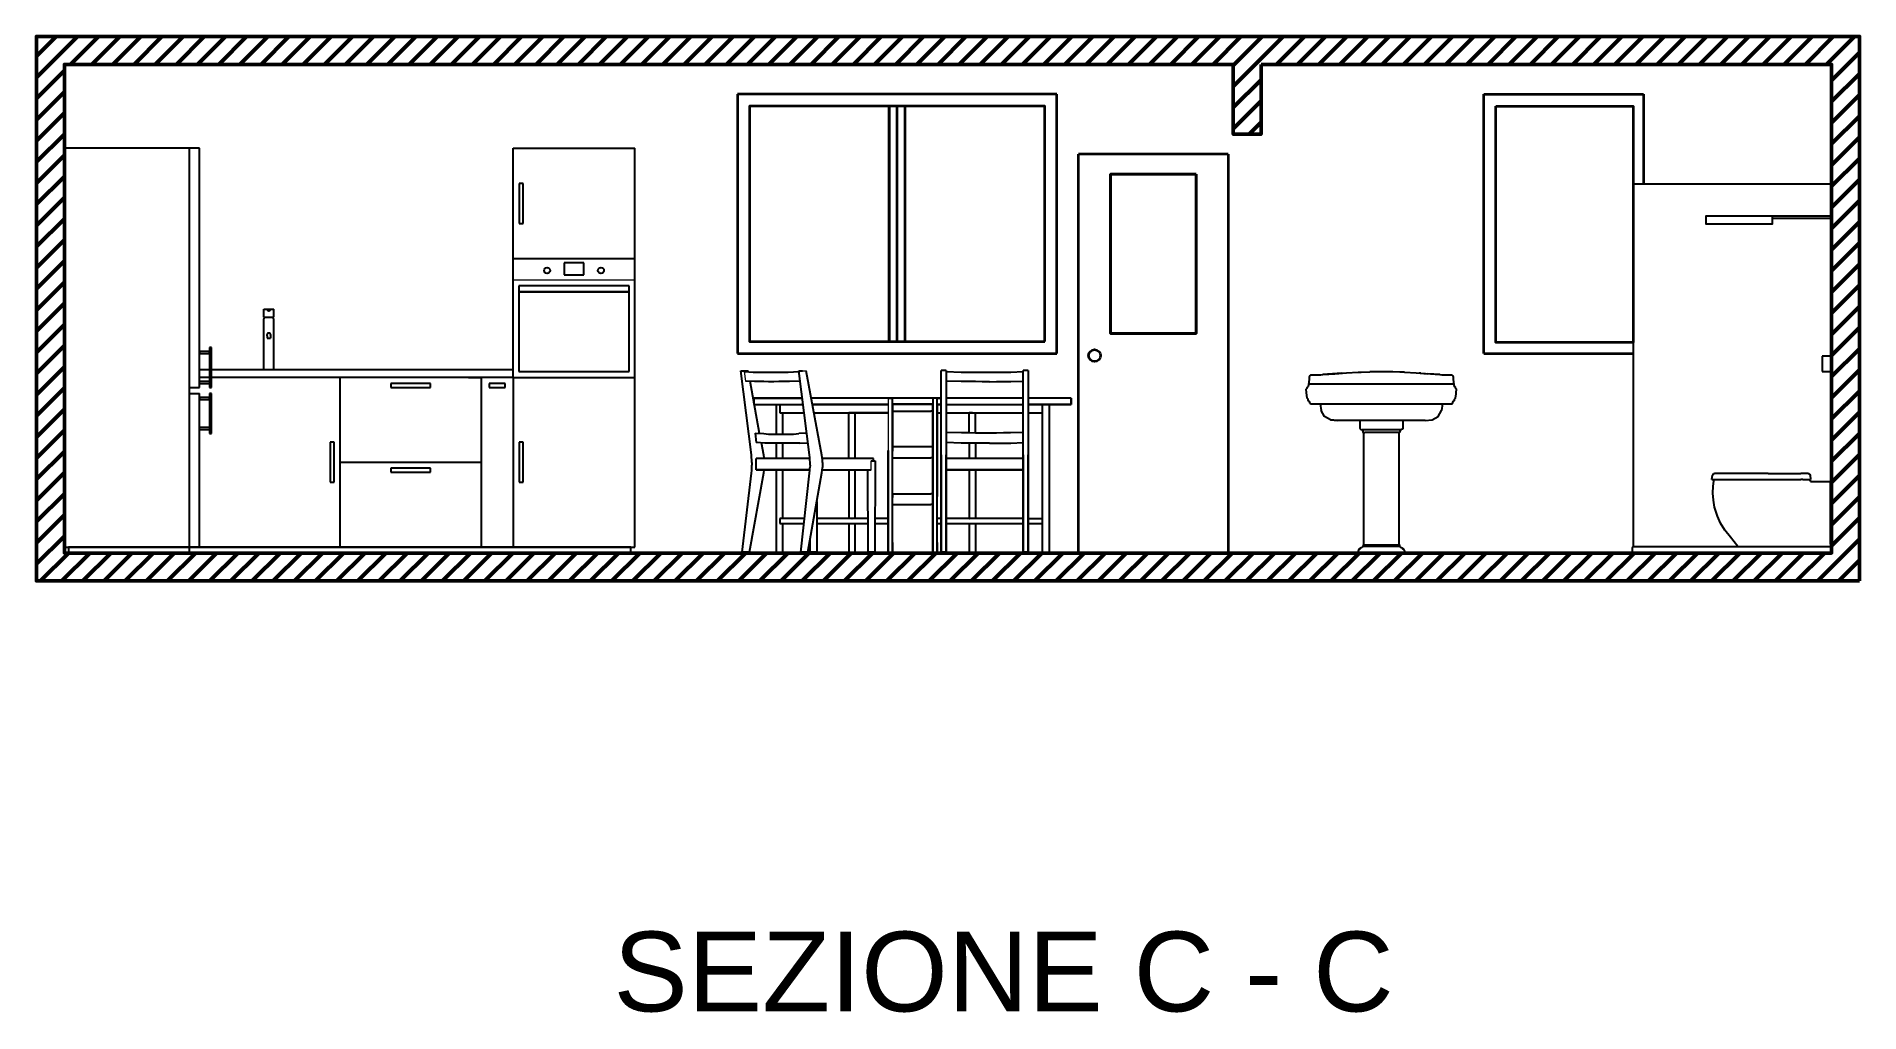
# Model space of a CAD drawing. Header units: metres. Extents: x -165 to 9389, y -108 to -28.
# Drawn here: x -4.21 to 4.93, y -98.34 to -93.45 of the extents above; entities that cross this region are included whole.
import ezdxf

# ---------------------------------------------------------------- set-up
doc = ezdxf.new("R2010")
doc.units = ezdxf.units.M
doc.header["$LTSCALE"] = 5
doc.header["$MEASUREMENT"] = 0
doc.linetypes.add('ACAD_ISO02W100', pattern=[15, 12, -3])
for name, color, linetype, lineweight in [('1. linee finestre', 6, 'Continuous', 18), ('1.Linee sezione', 3, 'Continuous', 50), ('3. Linee normali', 7, 'Continuous', 35), ('3. Linee normali @ 1', 7, 'Continuous', 35), ('4. Linee nascoste', 2, 'ACAD_ISO02W100', 25)]:
    doc.layers.add(name, color=color, linetype=linetype, lineweight=lineweight)
doc.layers.add('A-ANNO-TEXT', color=3, linetype='Continuous')
doc.layers.add('MOBILI', color=1, linetype='Continuous')
doc.styles.add('ARIAL', font='arial.ttf')

msp = doc.modelspace()

# ---------------------------------------------------------------- texts
at = {"layer": 'A-ANNO-TEXT', "insert": (-1.3181, -97.934), "char_height": 0.4, "attachment_point": 1, "style": 'ARIAL'}
msp.add_mtext_dynamic_manual_height_columns('SEZIONE C - C', width=5404.458978, gutter_width=1.2601, heights=[0], dxfattribs=at)

# ---------------------------------------------------------------- blocks, each defined once
blk = doc.blocks.new('lavabosez')
at = {"layer": 'MOBILI'}
for p, q in [((0.2466, 0.8471), (-0.4812, 0.8471)), ((-0.3148, 0.9015), (-0.4107, 0.8945)), ((-0.2335, 0.906), (-0.2181, 0.9066)), ((-0.1173, 0.9084), (-0.1173, 0.9084)), ((0.0805, 0.9015), (0.0729, 0.9019)), ((0.0805, 0.9015), (0.1761, 0.8945)), ((0.2438, 0.8471), (0.241, 0.8471)), ((-0.402, 0.6853), (-0.4189, 0.7144)), ((0.1369, 0.6682), (0.1369, 0.6682)), ((-0.2053, 0.0399), (-0.2053, 0.6039))]:
    blk.add_line(p, q, dxfattribs=at)
for points in [[(-0.4892, 0.7763), (-0.4892, 0.7763), (-0.4931, 0.8046), (-0.4941, 0.821), (-0.4893, 0.8266), (-0.4882, 0.832), (-0.4828, 0.8369)], [(-0.4828, 0.8369), (-0.4798, 0.8556), (-0.478, 0.8734), (-0.4776, 0.8777), (-0.4774, 0.8794), (-0.4771, 0.8814), (-0.4769, 0.8831)], [(-0.4769, 0.8831), (-0.4769, 0.8831), (-0.4747, 0.8908), (-0.4703, 0.8936), (-0.4306, 0.8938), (-0.4206, 0.8941), (-0.4107, 0.8945)], [(-0.4107, 0.8945), (-0.4107, 0.8945), (-0.3497, 0.8989), (-0.2916, 0.9031), (-0.2335, 0.906)], [(-0.3148, 0.9015), (-0.3148, 0.9015), (-0.2916, 0.9031)], [(-0.2181, 0.9066), (-0.2181, 0.9066), (-0.1754, 0.9078)], [(-0.2181, 0.9066), (-0.2181, 0.9066), (-0.2181, 0.9066)], [(-0.0011, 0.906), (-0.0166, 0.9066), (-0.0253, 0.9068), (-0.0592, 0.9078), (-0.1173, 0.9084), (-0.1754, 0.9078)], [(-0.1173, 0.9084), (-0.1187, 0.9084), (-0.1206, 0.9083)], [(-0.1187, 0.9084), (-0.1187, 0.9084), (-0.1187, 0.9084)], [(-0.0166, 0.9066), (-0.0166, 0.9066), (-0.0166, 0.9066)], [(-0.0011, 0.906), (-0.0011, 0.906), (0.057, 0.9031), (0.1151, 0.8989)], [(0.1761, 0.8945), (0.1761, 0.8945), (0.1151, 0.8989), (0.1151, 0.8989)], [(0.1761, 0.8945), (0.186, 0.8941), (0.196, 0.8938), (0.2357, 0.8936), (0.2401, 0.8908), (0.2423, 0.8831)], [(0.2423, 0.8831), (0.2423, 0.8831), (0.2425, 0.8814), (0.2428, 0.8794), (0.2431, 0.8777), (0.2434, 0.8734), (0.2452, 0.8556), (0.2482, 0.8369)], [(0.2546, 0.7763), (0.2579, 0.7981), (0.2582, 0.8024), (0.2595, 0.821), (0.2547, 0.8266), (0.2537, 0.832), (0.2482, 0.8369)], [(-0.4736, 0.7503), (-0.4755, 0.7546), (-0.478, 0.7604), (-0.4834, 0.7654), (-0.4844, 0.7707), (-0.4892, 0.7763)], [(-0.4736, 0.7503), (-0.4736, 0.7503), (-0.4694, 0.7487), (-0.4677, 0.7487), (-0.4634, 0.7487), (-0.3758, 0.7487), (-0.2878, 0.7487), (-0.2022, 0.7487), (-0.1152, 0.7487), (-0.0308, 0.7487), (0.0535, 0.7487), (0.1435, 0.7487), (0.2289, 0.7487), (0.2331, 0.7487), (0.2348, 0.7487), (0.239, 0.7503), (0.2409, 0.7546)], [(-0.4234, 0.7487), (-0.4189, 0.7144), (-0.4189, 0.7144)], [(0.1888, 0.7487), (0.1843, 0.7144), (0.1842, 0.7144)], [(0.2409, 0.7546), (0.2434, 0.7604), (0.2488, 0.7654), (0.2498, 0.7707), (0.2546, 0.7763), (0.2546, 0.7763)], [(-0.0665, 0.6638), (-0.1173, 0.6638), (-0.1713, 0.6638), (-0.2232, 0.6638), (-0.2739, 0.6638), (-0.323, 0.6638), (-0.3366, 0.6638), (-0.3715, 0.6682), (-0.402, 0.6853), (-0.4189, 0.7144)], [(-0.3715, 0.6682), (-0.402, 0.6853), (-0.402, 0.6853)], [(-0.3715, 0.6682), (-0.3715, 0.6682), (-0.3367, 0.6638), (-0.3366, 0.6638)], [(-0.2248, 0.6638), (-0.2249, 0.6239), (-0.2226, 0.6202), (-0.2139, 0.6172)], [(-0.0098, 0.6638), (-0.0097, 0.6239), (-0.012, 0.6202), (-0.0207, 0.6172), (-0.0209, 0.6172), (-0.0224, 0.6172), (-0.0267, 0.6172), (-0.0443, 0.6172), (-0.062, 0.6172), (-0.0866, 0.6172), (-0.1173, 0.6172), (-0.1479, 0.6172), (-0.1726, 0.6172), (-0.1902, 0.6172), (-0.2079, 0.6172), (-0.2122, 0.6172), (-0.2137, 0.6172), (-0.2139, 0.6172), (-0.2102, 0.6093), (-0.2095, 0.6054), (-0.2053, 0.6039), (-0.2051, 0.6039), (-0.2038, 0.6039), (-0.1999, 0.6039)], [(0.102, 0.6638), (0.088, 0.6638), (0.04, 0.6638), (-0.0156, 0.6638), (-0.0665, 0.6638)], [(0.102, 0.6638), (0.1021, 0.6638), (0.1369, 0.6682), (0.1674, 0.6853), (0.1843, 0.7144)], [(0.102, 0.6638), (0.102, 0.6638), (0.1369, 0.6682)], [(-0.0293, 0.6039), (-0.0295, 0.6039), (-0.0308, 0.6039), (-0.0347, 0.6039), (-0.0508, 0.6039), (-0.0894, 0.6039), (-0.1173, 0.6039), (-0.1452, 0.6039), (-0.1838, 0.6039), (-0.1999, 0.6039)], [(-0.0207, 0.6172), (-0.0244, 0.6093), (-0.0251, 0.6054), (-0.0293, 0.6039), (-0.0293, 0.0399)], [(-0.2101, 0.0324), (-0.2103, 0.0324), (-0.2182, 0.0253), (-0.2243, 0.0221), (-0.2249, 0.02), (-0.2296, 0.0188), (-0.2342, 0.01), (-0.2346, 0), (-0.2326, 0), (-0.2274, 0), (-0.2059, 0), (-0.1479, 0), (-0.0876, 0), (-0.0286, 0), (-0.0072, 0), (-0.0019, 0)], [(-0.0243, 0.0324), (-0.0254, 0.0388), (-0.0293, 0.0399), (-0.0295, 0.0399), (-0.0308, 0.0399), (-0.0347, 0.0399), (-0.0508, 0.0399), (-0.0894, 0.0399), (-0.1173, 0.0399), (-0.1452, 0.0399), (-0.1838, 0.0399), (-0.1999, 0.0399), (-0.2038, 0.0399), (-0.2051, 0.0399), (-0.2053, 0.0399), (-0.2092, 0.0388), (-0.2103, 0.0324)], [(-0.0245, 0.0324), (-0.0259, 0.0324), (-0.0301, 0.0324), (-0.0471, 0.0324), (-0.0641, 0.0324), (-0.0878, 0.0324), (-0.1173, 0.0324), (-0.1468, 0.0324), (-0.1705, 0.0324), (-0.1875, 0.0324), (-0.2045, 0.0324), (-0.2087, 0.0324), (-0.2101, 0.0324)], [(-0.0019, 0), (0, 0), (-0.0003, 0.01), (-0.0049, 0.0188), (-0.0097, 0.02), (-0.0103, 0.0221), (-0.0164, 0.0253), (-0.0243, 0.0324), (-0.0245, 0.0324)]]:
    blk.add_lwpolyline(points, dxfattribs=at)
blk = doc.blocks.new('CAYONOPLAN_1000x900-FRONT')
at = {"layer": 'MOBILI'}
for p, q in [((-500, 26), (-500, 6)), ((-494.2, 32), (494.2, 32)), ((-494.2, 0), (494.2, 0)), ((500, 26), (500, 6))]:
    blk.add_line(p, q, dxfattribs=at)
for centre, start, end in [((-494, 26), 92.22417, 179.98506), ((-494, 6), 180, 267.79076), ((494, 26), 0.01494, 87.77583), ((494, 6), 272.20924, 0)]:
    blk.add_arc(centre, 6, start, end, dxfattribs=at)
blk = doc.blocks.new('Box_doccia_vlaterale')
at = {"layer": 'MOBILI'}
for p, q in [((-0.9885, 1.8517), (0, 1.8517)), ((-0.9885, 1.8517), (-0.9885, 0.032)), ((0, 1.8517), (0, 0.032)), ((0, 1.6884), (-0.2911, 1.6884)), ((0, 1.6772), (-0.2911, 1.6772)), ((-0.0411, 0.9877), (-0.0411, 0.91)), ((0, 0.9877), (-0.0411, 0.9877)), ((-0.0411, 0.91), (0, 0.91))]:
    blk.add_line(p, q, dxfattribs=at)
blk.add_lwpolyline([(-0.2911, 1.6884), (-0.6242, 1.6884), (-0.6242, 1.6499), (-0.2911, 1.6499)], close=True, dxfattribs=at)
at = {"layer": 'MOBILI', "xscale": 0.001, "yscale": 0.001}
blk.add_blockref('CAYONOPLAN_1000x900-FRONT', (-0.4942, 0), dxfattribs=at)

# ---------------------------------------------------------------- hatches: boundary and pattern name
at = {"layer": '1.Linee sezione', "true_color": 0x939598}
h = msp.add_hatch(dxfattribs=at)
h.set_pattern_fill('ANSI31', color=252, scale=0.6, style=0)
h.set_pattern_definition([(45, (20.33561, -19.99579), (-0.05303301, 0.05303301), [])])
h.paths.add_polyline_path([(4.9291, -93.4457), (-4.2109, -93.4457), (-4.2109, -96.1757), (4.9291, -96.1757)], flags=0)
h.paths.add_polyline_path([(-4.0709, -93.5857), (1.7891, -93.5857), (1.7891, -93.9357), (1.9291, -93.9357), (1.9291, -93.5857), (4.7891, -93.5857), (4.7891, -96.0357), (1.9291, -96.0357), (-4.0709, -96.0357)], flags=0)

# ---------------------------------------------------------------- linework, layer by layer
at = {"layer": '1. linee finestre', "color": 1}
for p, q in [((-1.8208, -94.6657), (-1.2108, -94.6657)), ((-0.643, -95.1224), (-0.6794, -95.1224)), ((-0.6625, -95.1261), (-0.6556, -95.1737)), ((-0.3886, -95.1224), (-0.3517, -95.1224)), ((0.0593, -95.2597), (0.0593, -95.5214)), ((-0.0266, -95.6184), (-0.0266, -95.5727))]:
    msp.add_line(p, q, dxfattribs=at)
at = {"layer": '1.Linee sezione'}
for points in [[(4.9291, -96.1757), (-4.2109, -96.1757), (-4.2109, -93.4457), (4.9291, -93.4457)], [(1.9291, -93.5857), (1.9291, -93.9357), (1.7891, -93.9357), (1.7891, -93.5857), (-4.0709, -93.5857), (-4.0709, -96.0357), (1.9291, -96.0357), (4.7891, -96.0357), (4.7891, -93.5857)]]:
    msp.add_lwpolyline(points, close=True, dxfattribs=at)
at = {"layer": '3. Linee normali', "color": 6}
for p, q in [((0.9042, -93.7357), (-0.6958, -93.7357)), ((-0.6958, -93.7357), (-0.6958, -95.0357)), ((0.9042, -95.0357), (0.9042, -93.7357)), ((3.8455, -93.7357), (3.8455, -94.184)), ((0.0642, -94.9757), (0.0642, -93.7957)), ((0.0642, -93.7957), (0.0642, -94.9757)), ((0.1042, -94.9757), (0.1042, -93.7957)), ((0.1442, -94.4907), (0.1442, -93.7957)), ((0.1442, -94.4907), (0.1442, -93.7957)), ((1.0141, -96.0357), (1.0141, -94.0357)), ((1.7641, -94.0357), (1.0141, -94.0357)), ((1.7641, -94.0357), (1.7641, -96.0357)), ((1.1741, -94.1357), (1.6041, -94.1357)), ((1.1741, -94.9357), (1.1741, -94.1357)), ((1.6041, -94.1357), (1.6041, -94.9357)), ((0.1442, -94.9757), (0.1442, -94.4907)), ((0.1442, -94.6507), (0.1442, -94.5007)), ((0.1442, -94.9757), (0.1442, -94.6507)), ((1.6041, -94.9357), (1.1741, -94.9357)), ((-0.6958, -95.0357), (0.9042, -95.0357)), ((3.0455, -95.0357), (3.7946, -95.0357))]:
    msp.add_line(p, q, dxfattribs=at)
for points in [[(3.0455, -93.7357), (3.8455, -93.7357)], [(3.0455, -95.0357), (3.0455, -93.7357)]]:
    msp.add_lwpolyline(points, dxfattribs=at)
at = {"layer": '3. Linee normali', "color": 6, "flags": 128}
msp.add_lwpolyline([(0.8442, -94.9757), (0.8442, -93.7957), (-0.6358, -93.7957), (-0.6358, -94.9757)], close=True, dxfattribs=at)
at = {"layer": '3. Linee normali', "color": 6}
for points in [[(3.1057, -93.7944), (3.7942, -93.7944), (3.7942, -94.9804), (3.1057, -94.9804)], [(1.6041, -94.1357), (1.1741, -94.1357), (1.1741, -94.9357), (1.6041, -94.9357)]]:
    msp.add_lwpolyline(points, close=True, dxfattribs=at)
msp.add_circle((1.0941, -95.0457), 0.03, dxfattribs=at)
at = {"layer": '4. Linee nascoste'}
msp.add_line((-4.2109, -93.4457), (4.9291, -93.4457), dxfattribs=at)
at = {"layer": 'MOBILI', "color": 1}
for p, q in [((-3.3939, -94.0057), (-4.0709, -94.0057)), ((-3.4439, -96.0357), (-3.4439, -94.0057)), ((-3.3939, -95.2057), (-3.3939, -94.0057)), ((-1.8208, -95.1557), (-1.8208, -94.0057)), ((-1.8208, -94.0057), (-1.2108, -94.0057)), ((-1.2108, -96.0057), (-1.2108, -94.0057)), ((-1.7708, -94.1832), (-1.7908, -94.1832)), ((-1.7908, -94.1832), (-1.7908, -94.3832)), ((-1.7708, -94.3832), (-1.7708, -94.1832)), ((-1.7908, -94.3832), (-1.7708, -94.3832)), ((-1.2108, -94.5607), (-1.8208, -94.5607)), ((-1.4658, -94.5807), (-1.5658, -94.5807)), ((-1.5658, -94.5807), (-1.5658, -94.6407)), ((-1.4658, -94.6407), (-1.4658, -94.5807)), ((-1.5658, -94.6407), (-1.4658, -94.6407)), ((-1.2388, -94.6957), (-1.7928, -94.6957)), ((-1.7928, -94.6957), (-1.7928, -94.7257)), ((-1.7928, -94.7257), (-1.2388, -94.7257)), ((-1.2388, -94.7257), (-1.7928, -94.7257)), ((-1.7928, -94.7257), (-1.7928, -95.1257)), ((-1.2388, -94.7257), (-1.2388, -94.6957)), ((-1.2388, -95.1257), (-1.2388, -94.7257)), ((-3.0709, -94.8527), (-3.0709, -94.8127)), ((-3.0709, -94.8127), (-3.0209, -94.8127)), ((-3.0709, -94.8527), (-3.0709, -94.8127)), ((-3.0709, -94.8527), (-3.0209, -94.8527)), ((-3.0709, -94.8627), (-3.0659, -94.8527)), ((-3.0709, -95.1177), (-3.0709, -94.8627)), ((-3.0209, -94.8627), (-3.0259, -94.8527)), ((-3.0209, -94.8527), (-3.0209, -94.8127)), ((-3.0209, -94.8527), (-3.0209, -94.8127)), ((-3.0209, -95.1177), (-3.0209, -94.8627)), ((-3.0545, -94.9477), (-3.0545, -94.9577)), ((-3.0545, -94.9577), (-3.0372, -94.9577)), ((-3.0372, -94.9477), (-3.0372, -94.9577)), ((-3.3439, -95.0257), (-3.3939, -95.0257)), ((-3.3939, -95.0257), (-3.3939, -95.0357)), ((-3.3939, -95.0357), (-3.3439, -95.0357)), ((-3.3339, -95.0057), (-3.3439, -95.0057)), ((-3.3439, -95.0057), (-3.3439, -95.2057)), ((-3.3439, -95.0357), (-3.3439, -95.0257)), ((-3.3339, -95.2057), (-3.3339, -95.0057)), ((-3.3439, -95.1177), (-3.3939, -95.1177)), ((-1.8208, -95.1177), (-3.3339, -95.1177)), ((-1.8208, -95.1557), (-1.8208, -95.1177)), ((-1.7928, -95.1257), (-1.2388, -95.1257)), ((-0.6263, -95.5434), (-0.6794, -95.1224)), ((-0.6794, -95.1224), (-0.6629, -95.1224)), ((-0.6625, -95.1261), (-0.6172, -95.1297)), ((-0.642, -95.1277), (-0.643, -95.1224)), ((-0.6172, -95.1297), (-0.5934, -95.1297)), ((-0.5934, -95.1297), (-0.5697, -95.1297)), ((-0.5697, -95.1297), (-0.5459, -95.1297)), ((-0.5459, -95.1297), (-0.5203, -95.1297)), ((-0.5203, -95.1297), (-0.4947, -95.1297)), ((-0.4947, -95.1297), (-0.4691, -95.1297)), ((-0.4691, -95.1297), (-0.4417, -95.1297)), ((-0.4417, -95.1297), (-0.3882, -95.1262)), ((-0.3356, -95.5434), (-0.3886, -95.1224)), ((-0.3886, -95.1224), (-0.3703, -95.1224)), ((-0.2735, -95.5452), (-0.3517, -95.1224)), ((0.3501, -95.1206), (0.3245, -95.1206)), ((0.3245, -95.1206), (0.3245, -95.1224)), ((0.3245, -95.1224), (0.3245, -95.1206)), ((0.3245, -95.5434), (0.3245, -95.1224)), ((0.3245, -95.5434), (0.3245, -95.1224)), ((0.3501, -95.1224), (0.3501, -95.1206)), ((0.3501, -95.1206), (0.3501, -95.1224)), ((0.3501, -95.1224), (0.3501, -95.5434)), ((0.3501, -95.1224), (0.3501, -95.5434)), ((0.3501, -95.1262), (0.425, -95.1297)), ((0.425, -95.1297), (0.4598, -95.1297)), ((0.4598, -95.1297), (0.4963, -95.1297)), ((0.4963, -95.1297), (0.5311, -95.1297)), ((0.5311, -95.1297), (0.5677, -95.1297)), ((0.5677, -95.1297), (0.6024, -95.1297)), ((0.6024, -95.1297), (0.639, -95.1297)), ((0.639, -95.1297), (0.6737, -95.1297)), ((0.6737, -95.1297), (0.7359, -95.1262)), ((0.7615, -95.1206), (0.7359, -95.1206)), ((0.7359, -95.1206), (0.7359, -95.1224)), ((0.7359, -95.1224), (0.7359, -95.1206)), ((0.7359, -95.5434), (0.7359, -95.1224)), ((0.7359, -95.5434), (0.7359, -95.1224)), ((0.7615, -95.1224), (0.7615, -95.1206)), ((0.7615, -95.1206), (0.7615, -95.1224)), ((0.7615, -95.1224), (0.7615, -95.5434)), ((0.7615, -95.1224), (0.7615, -95.5434)), ((-3.4439, -95.2357), (-3.4439, -95.2057)), ((-3.4439, -95.2057), (-3.3939, -95.2057)), ((-3.4439, -96.0057), (-3.4439, -95.2357)), ((-3.4439, -95.2357), (-3.3939, -95.2357)), ((-3.3439, -95.1557), (-3.3939, -95.1557)), ((-3.3439, -95.1757), (-3.3939, -95.1757)), ((-3.3939, -95.2057), (-3.3939, -95.1857)), ((-3.3939, -95.1857), (-3.3439, -95.1857)), ((-3.3939, -96.0057), (-3.3939, -95.2357)), ((-3.3439, -95.2057), (-3.3339, -95.2057)), ((-3.3339, -95.2357), (-3.3439, -95.2357)), ((-3.3439, -95.2357), (-3.3439, -95.4357)), ((-1.8208, -95.1557), (-3.3339, -95.1557)), ((-3.3339, -95.4357), (-3.3339, -95.2357)), ((-2.6884, -96.0057), (-2.6884, -95.1557)), ((-2.235, -95.1857), (-2.435, -95.1857)), ((-2.435, -95.1857), (-2.435, -95.2057)), ((-2.435, -95.2057), (-2.235, -95.2057)), ((-2.235, -95.2057), (-2.235, -95.1857)), ((-2.045, -95.1557), (-1.9816, -95.1557)), ((-1.9816, -95.1557), (-1.9816, -96.0057)), ((-1.8612, -95.1857), (-1.9412, -95.1857)), ((-1.9412, -95.1857), (-1.9412, -95.2057)), ((-1.9412, -95.2057), (-1.8612, -95.2057)), ((-1.8612, -95.2057), (-1.8612, -95.1857)), ((-1.8208, -95.1557), (-1.8208, -96.0057)), ((-1.8208, -95.1557), (-1.2108, -95.1557)), ((-1.8133, -95.1557), (-1.2183, -95.1557)), ((-0.6117, -95.1755), (-0.6556, -95.1737)), ((-0.5854, -95.4363), (-0.6334, -95.1746)), ((-0.5879, -95.1755), (-0.6117, -95.1755)), ((-0.5642, -95.1755), (-0.5879, -95.1755)), ((-0.5404, -95.1773), (-0.5642, -95.1755)), ((-0.5148, -95.1773), (-0.5404, -95.1773)), ((-0.4892, -95.1755), (-0.5148, -95.1773)), ((-0.4618, -95.1755), (-0.4892, -95.1755)), ((-0.4361, -95.1755), (-0.4618, -95.1755)), ((-0.3822, -95.1737), (-0.4361, -95.1755)), ((0.425, -95.1755), (0.3501, -95.1737)), ((0.4598, -95.1755), (0.425, -95.1755)), ((0.4963, -95.1755), (0.4598, -95.1755)), ((0.5311, -95.1773), (0.4963, -95.1755)), ((0.5677, -95.1773), (0.5311, -95.1773)), ((0.5677, -95.1773), (0.6024, -95.1755)), ((0.6024, -95.1755), (0.639, -95.1755)), ((0.639, -95.1755), (0.6737, -95.1755)), ((0.6737, -95.1755), (0.7359, -95.1737)), ((-3.3439, -95.2557), (-3.3939, -95.2557)), ((-3.3939, -95.2557), (-3.3939, -95.2657)), ((-3.3939, -95.2657), (-3.3439, -95.2657)), ((-3.3439, -95.2657), (-3.3439, -95.2557)), ((-0.3703, -95.2597), (-0.6135, -95.2597)), ((-0.6135, -95.2597), (-0.6135, -95.2827)), ((-0.6135, -95.2827), (-0.6135, -95.2597)), ((-0.6135, -95.2597), (-0.3703, -95.2597)), ((-0.6117, -95.2908), (-0.3667, -95.2908)), ((-0.6117, -95.2908), (-0.3667, -95.2908)), ((-0.502, -95.2908), (-0.502, -95.439)), ((-0.4837, -95.2908), (-0.4837, -95.3329)), ((0.0575, -95.2597), (-0.3265, -95.2597)), ((0.0593, -95.2597), (-0.3265, -95.2597)), ((0.0593, -95.2908), (-0.321, -95.2908)), ((-0.321, -95.2908), (0.0593, -95.2908)), ((0.0813, -95.2597), (0.0593, -95.2597)), ((0.0593, -95.2597), (0.0813, -95.2597)), ((0.2824, -95.2597), (0.0813, -95.2597)), ((0.0813, -95.289), (0.0813, -95.2597)), ((0.2824, -95.2597), (0.0813, -95.2597)), ((0.0904, -95.289), (0.0813, -95.289)), ((0.0813, -95.289), (0.0904, -95.289)), ((0.0813, -95.289), (0.0813, -95.5214)), ((0.0813, -95.5214), (0.0813, -95.289)), ((0.0813, -95.9753), (0.0813, -95.289)), ((0.0813, -95.289), (0.2824, -95.289)), ((0.2824, -95.289), (0.0813, -95.289)), ((0.0813, -95.3237), (0.0904, -95.3237)), ((0.0904, -95.289), (0.1599, -95.289)), ((0.1599, -95.289), (0.0904, -95.289)), ((0.0904, -95.3237), (0.2733, -95.3237)), ((0.2733, -95.289), (0.2038, -95.289)), ((0.2038, -95.289), (0.2733, -95.289)), ((0.2824, -95.289), (0.2733, -95.289)), ((0.2824, -95.289), (0.2733, -95.289)), ((0.2824, -95.3237), (0.2733, -95.3237)), ((0.3044, -95.2597), (0.2824, -95.2597)), ((0.2824, -95.2597), (0.2824, -95.289)), ((0.3044, -95.2597), (0.2824, -95.2597)), ((0.2824, -95.5214), (0.2824, -95.289)), ((0.2824, -95.289), (0.2824, -95.5214)), ((0.2824, -95.289), (0.2824, -95.9753)), ((0.3044, -95.289), (0.3044, -95.2597)), ((0.3044, -95.289), (0.3044, -95.2597)), ((0.3245, -95.2597), (0.3044, -95.2597)), ((0.3044, -95.2597), (0.3245, -95.2597)), ((0.3044, -95.289), (0.3044, -95.5214)), ((0.3044, -95.5214), (0.3044, -95.289)), ((0.3245, -95.2908), (0.3044, -95.2908)), ((0.3044, -95.2908), (0.3245, -95.2908)), ((0.7359, -95.2597), (0.3501, -95.2597)), ((0.7359, -95.2597), (0.3501, -95.2597)), ((0.3501, -95.2908), (0.7359, -95.2908)), ((0.3501, -95.2908), (0.7359, -95.2908)), ((0.9773, -95.2597), (0.7615, -95.2597)), ((0.9773, -95.2597), (0.7615, -95.2597)), ((0.9773, -95.2908), (0.7615, -95.2908)), ((0.7615, -95.2908), (0.9773, -95.2908)), ((0.831, -95.2908), (0.831, -96.0357)), ((0.8657, -95.2908), (0.8657, -96.0357)), ((0.9773, -95.2597), (0.9773, -95.2908)), ((0.9773, -95.2908), (0.9773, -95.2597)), ((-3.3439, -95.4057), (-3.3939, -95.4057)), ((-3.3939, -95.4157), (-3.3439, -95.4157)), ((-0.4837, -95.3329), (-0.3612, -95.3329)), ((-0.4837, -95.3329), (-0.3612, -95.3329)), ((-0.4691, -95.439), (-0.4691, -95.3329)), ((-0.3118, -95.3329), (-0.1381, -95.3329)), ((-0.3118, -95.3329), (-0.1381, -95.3329)), ((0.0593, -95.3329), (-0.1381, -95.3329)), ((-0.1381, -95.5616), (-0.1381, -95.3329)), ((-0.1381, -95.3329), (0.0593, -95.3329)), ((-0.1217, -95.3329), (-0.1235, -95.3329)), ((-0.1217, -95.3329), (-0.1235, -95.3329)), ((-0.1071, -95.5616), (-0.1071, -95.3329)), ((0.3044, -95.3329), (0.3245, -95.3329)), ((0.3044, -95.3329), (0.3245, -95.3329)), ((0.3501, -95.3329), (0.4653, -95.3329)), ((0.3501, -95.3329), (0.4653, -95.3329)), ((0.4817, -95.3329), (0.4653, -95.3329)), ((0.4653, -95.4336), (0.4653, -95.3329)), ((0.4653, -95.3329), (0.4817, -95.3329)), ((0.4817, -95.3329), (0.4818, -95.3329)), ((0.4817, -95.3329), (0.4818, -95.3329)), ((0.4817, -95.3329), (0.7359, -95.3329)), ((0.4817, -95.3329), (0.7359, -95.3329)), ((0.4963, -95.4354), (0.4963, -95.3329)), ((0.7615, -95.3329), (0.831, -95.3329)), ((0.7615, -95.3329), (0.831, -95.3329)), ((0.831, -95.3329), (0.831, -95.3329)), ((0.831, -95.3329), (0.831, -95.3329)), ((-3.3439, -95.4357), (-3.3339, -95.4357)), ((-2.7384, -95.4807), (-2.7384, -95.6807)), ((-2.7184, -95.4807), (-2.7384, -95.4807)), ((-2.7184, -95.6807), (-2.7184, -95.4807)), ((-1.7708, -95.4807), (-1.7908, -95.4807)), ((-1.7908, -95.4807), (-1.7908, -95.6807)), ((-1.7708, -95.6807), (-1.7708, -95.4807)), ((-0.6081, -95.4354), (-0.5642, -95.4372)), ((-0.6081, -95.4354), (-0.6025, -95.4812)), ((-0.5587, -95.4848), (-0.6025, -95.4812)), ((-0.5642, -95.5452), (-0.5751, -95.483)), ((-0.5642, -95.4372), (-0.5404, -95.439)), ((-0.5349, -95.4848), (-0.5587, -95.4848)), ((-0.5404, -95.439), (-0.5166, -95.439)), ((-0.5111, -95.4848), (-0.5349, -95.4848)), ((-0.5166, -95.439), (-0.4929, -95.439)), ((-0.4873, -95.4848), (-0.5111, -95.4848)), ((-0.502, -95.4848), (-0.502, -95.5616)), ((-0.4929, -95.439), (-0.4672, -95.439)), ((-0.4618, -95.4848), (-0.4873, -95.4848)), ((-0.4691, -95.5616), (-0.4691, -95.4848)), ((-0.4672, -95.439), (-0.4417, -95.439)), ((-0.4361, -95.4848), (-0.4618, -95.4848)), ((-0.4417, -95.439), (-0.416, -95.439)), ((-0.4106, -95.4848), (-0.4361, -95.4848)), ((-0.416, -95.439), (-0.3886, -95.4372)), ((-0.3832, -95.4848), (-0.4106, -95.4848)), ((-0.3484, -95.4354), (-0.3886, -95.4372)), ((-0.3832, -95.4848), (-0.3429, -95.483)), ((0.0904, -95.5031), (0.0813, -95.5031)), ((0.0813, -95.5251), (0.0813, -95.5123)), ((0.0813, -95.5123), (0.0813, -95.5251)), ((0.2733, -95.5031), (0.0904, -95.5031)), ((0.2824, -95.5031), (0.2733, -95.5031)), ((0.2824, -95.5123), (0.2824, -95.5251)), ((0.2824, -95.5251), (0.2824, -95.5123)), ((0.4269, -95.4336), (0.3501, -95.4317)), ((0.425, -95.4848), (0.3501, -95.4812)), ((0.4598, -95.4848), (0.425, -95.4848)), ((0.4616, -95.4336), (0.4269, -95.4336)), ((0.4963, -95.4848), (0.4598, -95.4848)), ((0.4963, -95.4354), (0.4616, -95.4336)), ((0.4653, -95.4848), (0.4653, -95.5616)), ((0.5311, -95.4354), (0.4963, -95.4354)), ((0.5311, -95.4848), (0.4963, -95.4848)), ((0.4982, -95.5616), (0.4982, -95.4848)), ((0.5677, -95.4354), (0.5311, -95.4354)), ((0.5677, -95.4848), (0.5311, -95.4848)), ((0.6024, -95.4354), (0.5677, -95.4354)), ((0.5677, -95.4848), (0.6024, -95.4848)), ((0.6372, -95.4336), (0.6024, -95.4354)), ((0.6024, -95.4848), (0.639, -95.4848)), ((0.6719, -95.4336), (0.6372, -95.4336)), ((0.639, -95.4848), (0.6737, -95.4848)), ((0.7359, -95.4317), (0.6719, -95.4336)), ((0.6737, -95.4848), (0.7359, -95.4812)), ((-2.6884, -95.5807), (-1.9816, -95.5807)), ((-0.6263, -95.5562), (-0.6263, -95.5434)), ((-0.6245, -95.569), (-0.6263, -95.5562)), ((-0.6245, -95.5818), (-0.6245, -95.569)), ((-0.6245, -95.5818), (-0.6245, -95.5946)), ((-0.6245, -95.6093), (-0.6245, -95.5946)), ((-0.3338, -95.5616), (-0.6025, -95.5616)), ((-0.6025, -95.6184), (-0.6025, -95.5616)), ((-0.3338, -95.5616), (-0.6025, -95.5616)), ((-0.5623, -95.5562), (-0.5642, -95.5452)), ((-0.5623, -95.5616), (-0.5623, -95.5562)), ((-0.3338, -95.5562), (-0.3356, -95.5434)), ((-0.3338, -95.569), (-0.3338, -95.5562)), ((-0.332, -95.5818), (-0.3338, -95.569)), ((-0.332, -95.5946), (-0.3338, -95.6093)), ((-0.332, -95.5946), (-0.332, -95.5818)), ((-0.2716, -95.5562), (-0.2735, -95.5452)), ((-0.2698, -95.569), (-0.2716, -95.5562)), ((-0.0138, -95.5616), (-0.2698, -95.5616)), ((-0.0138, -95.5616), (-0.2698, -95.5616)), ((-0.2698, -95.5818), (-0.2698, -95.569)), ((-0.2698, -95.5818), (-0.2698, -95.5946)), ((-0.2698, -95.5946), (-0.2698, -95.6074)), ((-0.0266, -95.5727), (-0.0065, -95.5727)), ((-0.0266, -95.5727), (-0.0065, -95.5727)), ((-0.0138, -95.5727), (-0.0138, -95.5616)), ((-0.0138, -95.5727), (-0.0137, -95.5727)), ((-0.0065, -95.5727), (-0.0083, -96.032)), ((0.0593, -95.752), (0.0593, -95.5214)), ((0.0593, -95.5214), (0.0593, -95.752)), ((0.0813, -95.752), (0.0813, -95.5214)), ((0.0813, -95.752), (0.0813, -95.5214)), ((0.0813, -95.5251), (0.0813, -95.5251)), ((0.0813, -95.558), (0.0904, -95.558)), ((0.0904, -95.558), (0.2733, -95.558)), ((0.2824, -95.558), (0.2733, -95.558)), ((0.2824, -95.752), (0.2824, -95.5214)), ((0.2824, -95.5214), (0.2824, -95.752)), ((0.3044, -95.5214), (0.3044, -95.752)), ((0.3044, -95.752), (0.3044, -95.5214)), ((0.3245, -95.5562), (0.3245, -95.5434)), ((0.3245, -95.5434), (0.3245, -95.5562)), ((0.3245, -95.569), (0.3245, -95.5562)), ((0.3245, -95.5562), (0.3245, -95.569)), ((0.3245, -95.5818), (0.3245, -95.569)), ((0.3245, -95.569), (0.3245, -95.5818)), ((0.3245, -95.5946), (0.3245, -95.5818)), ((0.3245, -95.5818), (0.3245, -95.5946)), ((0.3245, -95.6093), (0.3245, -95.5946)), ((0.3245, -95.5946), (0.3245, -95.6093)), ((0.3501, -95.5434), (0.3501, -95.5562)), ((0.3501, -95.5562), (0.3501, -95.5434)), ((0.3501, -95.5562), (0.3501, -95.569)), ((0.3501, -95.569), (0.3501, -95.5562)), ((0.7359, -95.5616), (0.3501, -95.5616)), ((0.7359, -95.5616), (0.3501, -95.5616)), ((0.3501, -95.569), (0.3501, -95.5818)), ((0.3501, -95.5818), (0.3501, -95.569)), ((0.3501, -95.5818), (0.3501, -95.5946)), ((0.3501, -95.5946), (0.3501, -95.5818)), ((0.3501, -95.5946), (0.3501, -95.6093)), ((0.3501, -95.6093), (0.3501, -95.5946)), ((0.7359, -95.5562), (0.7359, -95.5434)), ((0.7359, -95.5434), (0.7359, -95.5562)), ((0.7359, -95.569), (0.7359, -95.5562)), ((0.7359, -95.5562), (0.7359, -95.569)), ((0.7359, -95.5818), (0.7359, -95.569)), ((0.7359, -95.569), (0.7359, -95.5818)), ((0.7359, -95.5946), (0.7359, -95.5818)), ((0.7359, -95.5818), (0.7359, -95.5946)), ((0.7359, -95.6093), (0.7359, -95.5946)), ((0.7359, -95.5946), (0.7359, -95.6093)), ((0.7615, -95.5434), (0.7615, -95.5562)), ((0.7615, -95.5562), (0.7615, -95.5434)), ((0.7615, -95.5562), (0.7615, -95.569)), ((0.7615, -95.569), (0.7615, -95.5562)), ((0.7615, -95.569), (0.7615, -95.5818)), ((0.7615, -95.5818), (0.7615, -95.569)), ((0.7615, -95.5818), (0.7615, -95.5946)), ((0.7615, -95.5946), (0.7615, -95.5818)), ((0.7615, -95.5946), (0.7615, -95.6093)), ((0.7615, -95.6093), (0.7615, -95.5946)), ((-2.7384, -95.6807), (-2.7184, -95.6807)), ((-2.235, -95.6107), (-2.435, -95.6107)), ((-2.435, -95.6107), (-2.435, -95.6307)), ((-2.435, -95.6307), (-2.235, -95.6307)), ((-2.235, -95.6307), (-2.235, -95.6107)), ((-1.7908, -95.6807), (-1.7708, -95.6807)), ((-0.6721, -96.032), (-0.6263, -95.6349)), ((-0.6355, -96.032), (-0.5642, -95.6331)), ((-0.6263, -95.6349), (-0.6245, -95.6221)), ((-0.6245, -95.6221), (-0.6245, -95.6093)), ((-0.6025, -95.6184), (-0.3338, -95.6184)), ((-0.3338, -95.6184), (-0.6025, -95.6184)), ((-0.5642, -95.6331), (-0.5623, -95.6202)), ((-0.5623, -95.6202), (-0.5623, -95.6184)), ((-0.502, -95.6184), (-0.502, -96.0357)), ((-0.4691, -95.8618), (-0.4691, -95.6184)), ((-0.3795, -96.032), (-0.3356, -95.6349)), ((-0.3429, -96.032), (-0.2735, -95.6331)), ((-0.3356, -95.6349), (-0.3338, -95.6221)), ((-0.3338, -95.6221), (-0.3338, -95.6093)), ((-0.2735, -95.6331), (-0.2716, -95.6202)), ((-0.2716, -95.6202), (-0.2698, -95.6074)), ((-0.2698, -95.6184), (-0.0266, -95.6184)), ((-0.2698, -95.6184), (-0.0266, -95.6184)), ((-0.1381, -95.6184), (-0.1381, -95.8618)), ((-0.1071, -95.8618), (-0.1071, -95.6184)), ((-0.0412, -96.032), (-0.043, -95.6184)), ((0.3245, -95.6221), (0.3245, -95.6093)), ((0.3245, -95.6093), (0.3245, -95.6221)), ((0.3245, -95.6349), (0.3245, -95.6221)), ((0.3245, -95.6221), (0.3245, -95.6349)), ((0.3245, -96.032), (0.3245, -95.6349)), ((0.3245, -95.6349), (0.3245, -96.032)), ((0.3501, -95.6093), (0.3501, -95.6221)), ((0.3501, -95.6221), (0.3501, -95.6093)), ((0.3501, -95.6184), (0.7359, -95.6184)), ((0.7359, -95.6184), (0.3501, -95.6184)), ((0.3501, -95.6184), (0.3501, -95.6184)), ((0.3501, -95.6221), (0.3501, -95.6349)), ((0.3501, -95.6349), (0.3501, -95.6221)), ((0.3501, -95.6349), (0.3501, -96.032)), ((0.3501, -96.032), (0.3501, -95.6349)), ((0.4653, -95.6184), (0.4653, -95.8618)), ((0.4982, -95.8618), (0.4982, -95.6184)), ((0.7359, -95.6221), (0.7359, -95.6093)), ((0.7359, -95.6093), (0.7359, -95.6221)), ((0.7359, -95.6184), (0.7359, -95.7136)), ((0.7359, -95.7136), (0.7359, -95.6184)), ((0.7359, -95.6184), (0.7359, -95.6184)), ((0.7359, -95.6349), (0.7359, -95.6221)), ((0.7359, -95.6221), (0.7359, -95.6349)), ((0.7359, -96.032), (0.7359, -95.6349)), ((0.7359, -95.6349), (0.7359, -96.032)), ((0.7615, -95.6093), (0.7615, -95.6221)), ((0.7615, -95.6221), (0.7615, -95.6093)), ((0.7615, -95.6221), (0.7615, -95.6349)), ((0.7615, -95.6349), (0.7615, -95.6221)), ((0.7615, -95.6349), (0.7615, -96.032)), ((0.7615, -96.032), (0.7615, -95.6349)), ((-0.299, -95.7776), (-0.299, -96.032)), ((0.0593, -95.9826), (0.0593, -95.752)), ((0.0593, -95.752), (0.0593, -95.9826)), ((0.0813, -95.7392), (0.0904, -95.7392)), ((0.0813, -95.7575), (0.0813, -95.7447)), ((0.0813, -95.7447), (0.0813, -95.7575)), ((0.0813, -95.9826), (0.0813, -95.752)), ((0.0813, -95.9826), (0.0813, -95.752)), ((0.0813, -95.7575), (0.0813, -95.7575)), ((0.0904, -95.7392), (0.2733, -95.7392)), ((0.2824, -95.7392), (0.2733, -95.7392)), ((0.2824, -95.7447), (0.2824, -95.7575)), ((0.2824, -95.7575), (0.2824, -95.7447)), ((0.2824, -95.9826), (0.2824, -95.752)), ((0.2824, -95.752), (0.2824, -95.9826)), ((0.3044, -95.9826), (0.3044, -95.752)), ((0.3044, -95.9826), (0.3044, -95.752)), ((-0.4837, -95.8618), (-0.4837, -95.8875)), ((-0.3612, -95.8618), (-0.4837, -95.8618)), ((-0.3612, -95.8618), (-0.4837, -95.8618)), ((-0.1381, -95.8618), (-0.299, -95.8618)), ((-0.1381, -95.8618), (-0.299, -95.8618)), ((-0.1235, -95.8618), (-0.1381, -95.8618)), ((-0.1235, -95.8618), (-0.1381, -95.8618)), ((-0.1381, -95.8618), (-0.1381, -95.8618)), ((-0.1235, -95.8618), (-0.1217, -95.8618)), ((-0.1235, -95.8618), (-0.1217, -95.8618)), ((-0.0412, -95.8618), (-0.1217, -95.8618)), ((-0.0412, -95.8618), (-0.1217, -95.8618)), ((0.0593, -95.8618), (-0.0083, -95.8618)), ((0.0593, -95.8618), (-0.0083, -95.8618)), ((0.0813, -95.7922), (0.0904, -95.7922)), ((0.0904, -95.7922), (0.2733, -95.7922)), ((0.2824, -95.7922), (0.2733, -95.7922)), ((0.3245, -95.8618), (0.3044, -95.8618)), ((0.3245, -95.8618), (0.3044, -95.8618)), ((0.4653, -95.8618), (0.3501, -95.8618)), ((0.4653, -95.8618), (0.3501, -95.8618)), ((0.4817, -95.8618), (0.4653, -95.8618)), ((0.4653, -95.8618), (0.4671, -95.8618)), ((0.4817, -95.8618), (0.4653, -95.8618)), ((0.4653, -95.8618), (0.4671, -95.8618)), ((0.7359, -95.8618), (0.4817, -95.8618)), ((0.7359, -95.8618), (0.4817, -95.8618)), ((0.7615, -95.8618), (0.831, -95.8618)), ((0.7615, -95.8618), (0.831, -95.8618)), ((0.831, -95.8618), (0.831, -95.8618)), ((0.831, -95.8618), (0.831, -95.8875)), ((-0.4837, -95.8875), (-0.363, -95.8875)), ((-0.4837, -95.8875), (-0.363, -95.8875)), ((-0.4691, -96.0357), (-0.4691, -95.8875)), ((-0.332, -96.032), (-0.332, -95.9661)), ((-0.299, -95.8875), (-0.0412, -95.8875)), ((-0.299, -95.8875), (-0.0412, -95.8875)), ((-0.1381, -95.8875), (-0.1381, -96.0357)), ((-0.1071, -96.0357), (-0.1071, -95.8875)), ((-0.0083, -95.8875), (0.0593, -95.8875)), ((-0.0083, -95.8875), (0.0593, -95.8875)), ((0.3044, -95.8875), (0.3245, -95.8875)), ((0.3044, -95.8875), (0.3245, -95.8875)), ((0.3501, -95.8875), (0.7359, -95.8875)), ((0.3501, -95.8875), (0.7359, -95.8875)), ((0.4653, -95.8875), (0.4653, -96.0357)), ((0.4982, -96.0357), (0.4982, -95.8875)), ((0.7615, -95.8875), (0.831, -95.8875)), ((0.7615, -95.8875), (0.831, -95.8875)), ((0.831, -95.8875), (0.831, -95.8875)), ((0.831, -95.8875), (0.831, -95.8875)), ((-0.6537, -96.032), (-0.6721, -96.032)), ((-0.6721, -96.032), (-0.6537, -96.032)), ((-0.6355, -96.032), (-0.6537, -96.032)), ((-0.6537, -96.032), (-0.6355, -96.032)), ((-0.502, -96.0357), (-0.4837, -96.0357)), ((-0.4837, -96.0357), (-0.502, -96.0357)), ((-0.4837, -96.0357), (-0.4691, -96.0357)), ((-0.4837, -96.0357), (-0.4691, -96.0357)), ((-0.363, -96.032), (-0.3795, -96.032)), ((-0.3795, -96.032), (-0.363, -96.032)), ((-0.3429, -96.032), (-0.363, -96.032)), ((-0.363, -96.032), (-0.3429, -96.032)), ((-0.3173, -96.032), (-0.332, -96.032)), ((-0.3173, -96.032), (-0.332, -96.032)), ((-0.299, -96.032), (-0.3173, -96.032)), ((-0.299, -96.032), (-0.3173, -96.032)), ((-0.0266, -96.032), (-0.0412, -96.032)), ((-0.0266, -96.032), (-0.0412, -96.032)), ((-0.0083, -96.032), (-0.0266, -96.032)), ((-0.0083, -96.032), (-0.0266, -96.032)), ((0.0593, -96.0339), (0.0593, -95.9826)), ((0.0593, -95.9826), (0.0593, -96.0339)), ((0.0813, -96.0339), (0.0593, -96.0339)), ((0.0593, -96.0339), (0.0813, -96.0339)), ((0.0813, -95.9826), (0.0813, -95.9753)), ((0.0813, -95.9826), (0.0813, -96.0339)), ((0.0813, -96.0339), (0.0813, -95.9826)), ((0.0813, -96.0339), (0.0813, -96.0339)), ((0.2824, -95.9826), (0.2824, -95.9753)), ((0.2824, -96.0339), (0.2824, -95.9826)), ((0.2824, -95.9826), (0.2824, -95.9826)), ((0.2824, -95.9826), (0.2824, -96.0339)), ((0.3044, -96.0339), (0.2824, -96.0339)), ((0.2824, -96.0339), (0.3044, -96.0339)), ((0.3044, -95.9826), (0.3044, -96.0339)), ((0.3044, -96.0339), (0.3044, -95.9826)), ((0.3245, -96.032), (0.3501, -96.032)), ((0.3501, -96.032), (0.3245, -96.032)), ((0.3263, -96.032), (0.3483, -96.032)), ((0.3263, -96.032), (0.3483, -96.032)), ((0.7359, -96.032), (0.7615, -96.032)), ((0.7615, -96.032), (0.7359, -96.032)), ((0.7377, -96.032), (0.7597, -96.032)), ((0.7377, -96.032), (0.7597, -96.032)), ((0.831, -96.0357), (0.8474, -96.0357)), ((0.8474, -96.0357), (0.831, -96.0357)), ((0.8474, -96.0357), (0.8657, -96.0357)), ((0.8657, -96.0357), (0.8474, -96.0357))]:
    msp.add_line(p, q, dxfattribs=at)
at = {"layer": 'MOBILI'}
for p, q in [((-4.0709, -94.0057), (-4.0709, -96.0057)), ((4.1892, -95.6664), (4.1925, -95.6454)), ((4.1892, -95.6664), (4.1915, -95.6664)), ((4.1915, -95.6664), (4.1985, -95.6664)), ((4.1933, -95.6414), (4.1974, -95.6374)), ((4.1952, -95.7063), (4.1972, -95.6833)), ((4.1972, -95.6833), (4.1982, -95.6763)), ((4.1974, -95.6374), (4.2024, -95.6364)), ((4.1982, -95.6763), (4.1992, -95.6713)), ((4.1985, -95.6664), (4.2083, -95.6664)), ((4.1992, -95.6713), (4.2033, -95.6674)), ((4.2045, -95.6364), (4.2024, -95.6364)), ((4.2033, -95.6674), (4.2083, -95.6664)), ((4.2106, -95.6364), (4.2045, -95.6364)), ((4.2083, -95.6664), (4.2229, -95.6664)), ((4.2513, -95.6364), (4.2106, -95.6364)), ((4.2229, -95.6664), (4.2418, -95.6664)), ((4.2418, -95.6664), (4.2633, -95.6664)), ((4.2706, -95.6364), (4.2513, -95.6364)), ((4.2633, -95.6664), (4.2871, -95.6664)), ((4.294, -95.6364), (4.2706, -95.6364)), ((4.2871, -95.6664), (4.4057, -95.6664)), ((4.3205, -95.6364), (4.294, -95.6364)), ((4.3469, -95.6364), (4.3205, -95.6364)), ((4.3764, -95.6364), (4.3469, -95.6364)), ((4.4059, -95.6364), (4.3764, -95.6364)), ((4.4057, -95.6664), (4.4373, -95.6664)), ((4.4374, -95.6364), (4.4059, -95.6364)), ((4.4373, -95.6664), (4.4712, -95.6664)), ((4.471, -95.6364), (4.4374, -95.6364)), ((4.471, -95.6364), (4.6352, -95.6364)), ((4.4712, -95.6664), (4.6354, -95.6664)), ((4.6579, -95.6364), (4.6352, -95.6364)), ((4.6447, -95.6664), (4.6354, -95.6664)), ((4.6447, -95.6664), (4.6682, -95.6664)), ((4.6641, -95.6364), (4.6579, -95.6364)), ((4.6692, -95.6364), (4.6641, -95.6364)), ((4.6682, -95.6664), (4.6745, -95.6664)), ((4.6709, -95.6364), (4.6692, -95.6364)), ((4.6714, -95.6364), (4.6709, -95.6364)), ((4.6714, -95.6364), (4.6765, -95.6374)), ((4.6725, -95.6664), (4.6776, -95.6674)), ((4.6745, -95.6664), (4.6805, -95.6664)), ((4.6765, -95.6374), (4.6806, -95.6414)), ((4.6776, -95.6674), (4.6816, -95.6713)), ((4.6805, -95.6664), (4.6823, -95.6664)), ((4.6806, -95.6414), (4.6814, -95.6454)), ((4.6814, -95.6454), (4.6833, -95.6664)), ((4.6816, -95.6713), (4.6826, -95.6763)), ((4.6823, -95.6664), (4.6833, -95.6664)), ((4.6826, -95.6763), (4.6826, -95.6763)), ((4.6826, -95.6763), (4.7831, -95.6763)), ((4.7831, -95.6765), (4.7831, -95.6763)), ((4.7831, -95.6771), (4.7831, -95.6765)), ((4.7831, -95.6777), (4.7831, -95.6771)), ((4.7831, -95.6783), (4.7831, -95.6777)), ((4.7831, -95.6793), (4.7831, -95.6783)), ((4.7831, -95.6813), (4.7831, -95.6793)), ((4.7831, -95.6823), (4.7831, -95.6813)), ((4.7831, -95.6863), (4.7831, -95.6823)), ((4.7831, -95.6913), (4.7831, -95.6863)), ((4.7831, -95.7063), (4.7831, -95.6913)), ((4.1942, -95.7312), (4.1952, -95.7063)), ((4.1942, -95.7362), (4.1942, -95.7312)), ((4.1972, -95.7713), (4.1942, -95.7362)), ((4.2023, -95.8064), (4.1972, -95.7713)), ((4.7831, -95.7362), (4.7831, -95.7063)), ((4.7831, -95.8064), (4.7831, -95.7362)), ((4.2164, -95.8503), (4.2023, -95.8064)), ((4.2325, -95.8854), (4.2164, -95.8503)), ((4.7831, -95.8503), (4.7831, -95.8064)), ((4.7831, -95.8854), (4.7831, -95.8503)), ((4.2536, -95.9204), (4.2325, -95.8854)), ((4.2818, -95.9555), (4.2536, -95.9204)), ((4.3191, -96.0037), (4.2818, -95.9555)), ((4.7831, -95.9204), (4.7831, -95.8854)), ((4.7831, -95.9555), (4.7831, -95.9204)), ((4.7831, -95.9906), (4.7831, -95.9555)), ((-4.0709, -96.0057), (-3.3939, -96.0057)), ((-4.0709, -96.0057), (-1.2108, -96.0057)), ((-1.2308, -96.0057), (-4.0508, -96.0057)), ((-4.0508, -96.0057), (-4.0508, -96.0357)), ((-4.0508, -96.0357), (-1.2308, -96.0357)), ((-3.3939, -96.0057), (-1.2108, -96.0057)), ((-1.2308, -96.0357), (-1.2308, -96.0057))]:
    msp.add_line(p, q, dxfattribs=at)
msp.add_lwpolyline([(4.1933, -95.6414), (4.1925, -95.6454)], dxfattribs=at)
at = {"layer": 'MOBILI', "color": 1}
for centre, radius in [((-1.6508, -94.6191), 0.015), ((-1.3808, -94.6191), 0.015), ((-3.0459, -94.8177), 0.005)]:
    msp.add_circle(centre, radius, dxfattribs=at)
msp.add_arc((-3.0459, -94.9427), 0.01, 330, 210, dxfattribs=at)

# ---------------------------------------------------------------- block references
at = {"layer": '1. linee finestre'}
msp.add_blockref('lavabosez', (2.649, -96.0357), dxfattribs=at)
at = {"layer": '3. Linee normali @ 1'}
msp.add_blockref('Box_doccia_vlaterale', (4.7831, -96.0357), dxfattribs=at)

msp.set_redraw_order([(e.dxf.handle, doc.entitydb.next_handle()) for e in msp.query("TEXT MTEXT ATTDEF DIMENSION ARC_DIMENSION")])  # texts and dimensions are drawn at this point

doc.saveas('drawing.dxf')
